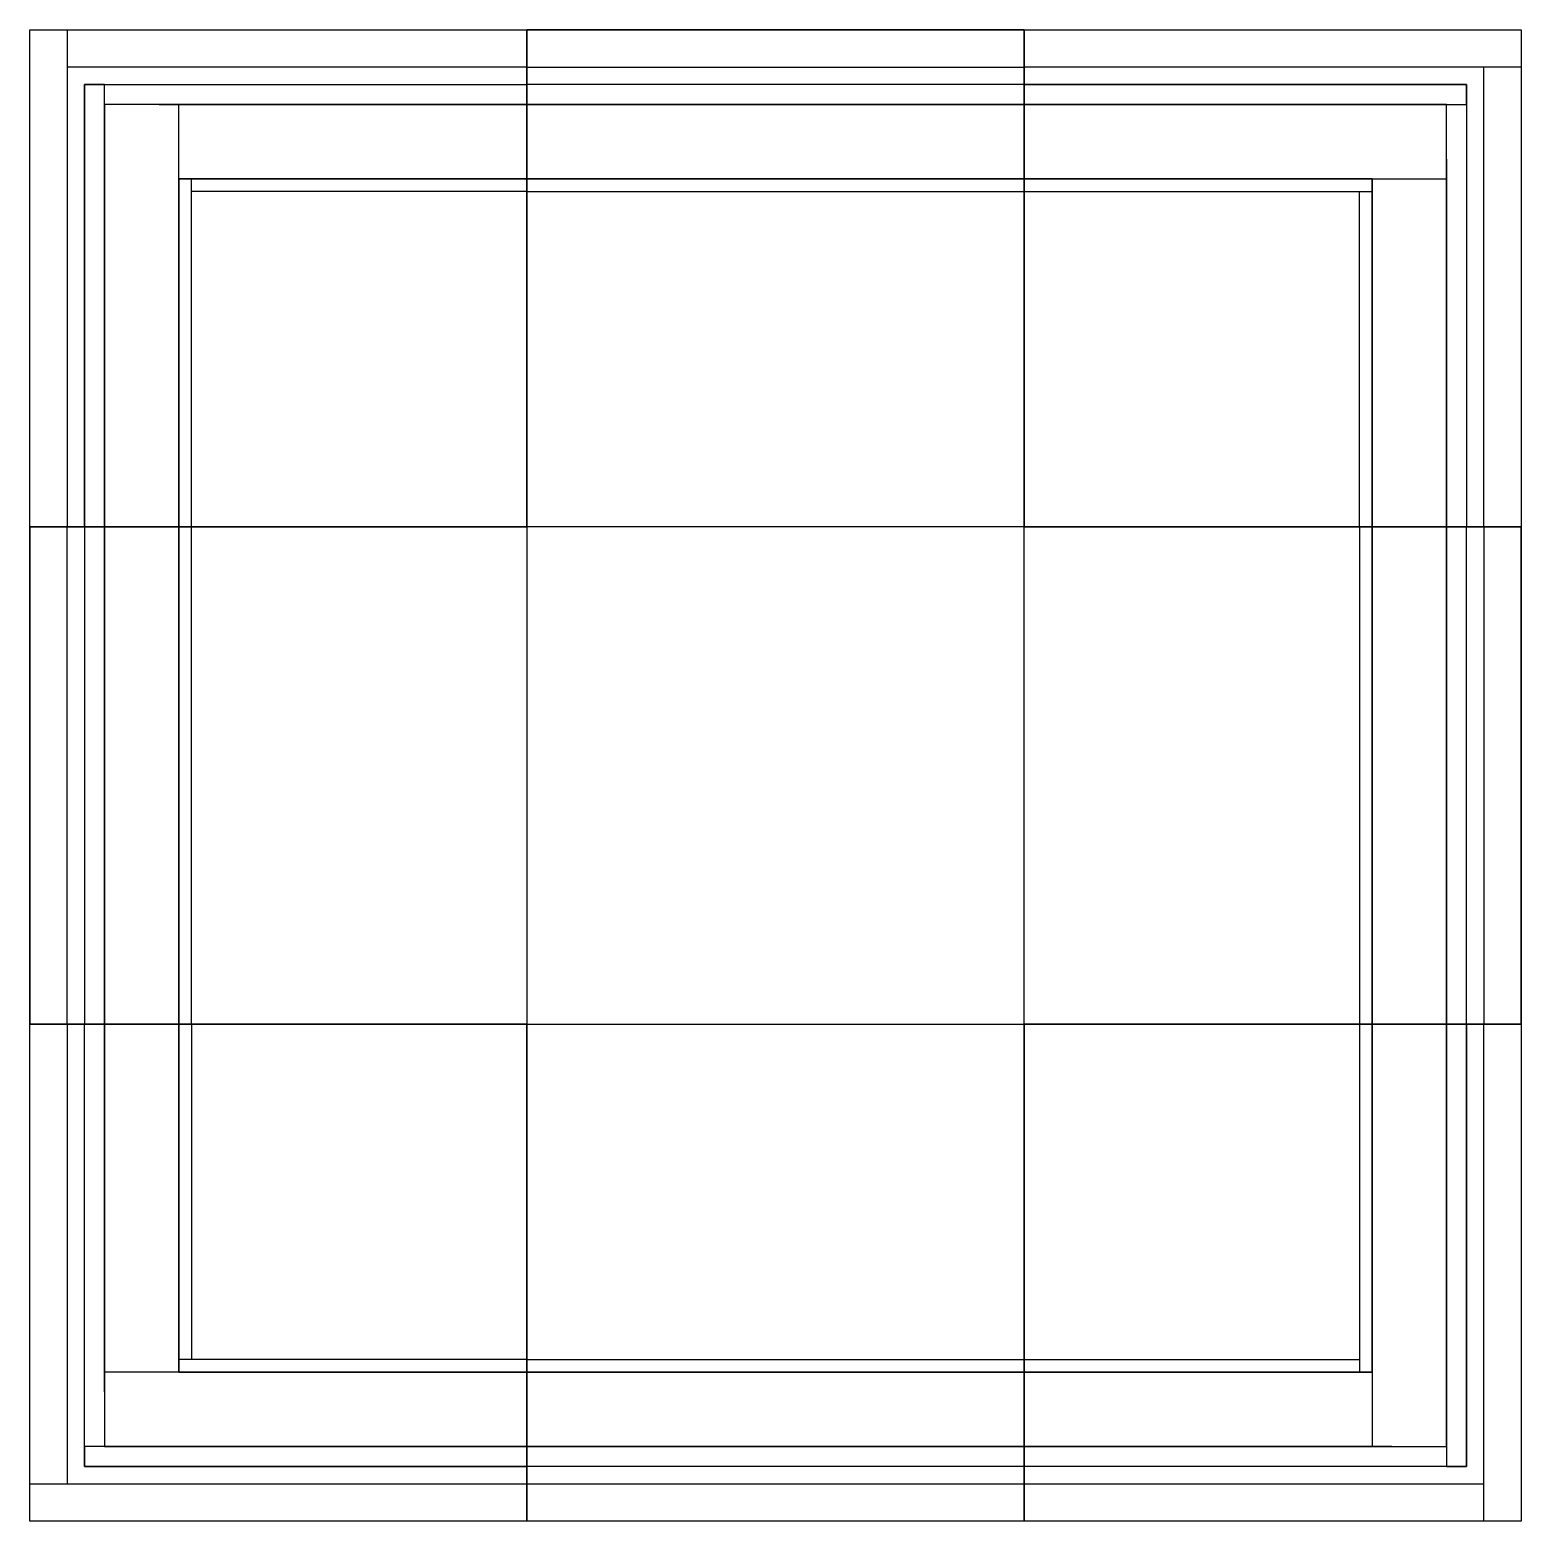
# Model space of a CAD drawing. Header units: millimetres. Extents: x -5301 to 12714, y -6651 to 5648.
# Drawn here: x 9714 to 12714, y -3880 to -880 of the extents above; entities that cross this region are included whole.
import ezdxf

# ---------------------------------------------------------------- set-up
doc = ezdxf.new("R2010")
doc.units = ezdxf.units.MM

# ---------------------------------------------------------------- blocks, each defined once
blk = doc.blocks.new('Internal-External 1m')
for points in [[(-250, 328.8), (-1250, 328.8), (-1250, 253.8), (-250, 253.8)], [(-250, 253.8), (-250, 328.8)], [(-250, 218.8), (-1250, 218.8), (-1250, 178.8), (-250, 178.8), (-250, 218.8)], [(-550, 3.8), (-475, 3.8)], [(-440, 3.8), (-400, 3.8)]]:
    blk.add_lwpolyline(points)
for points in [[(-1250, 28.8), (-250, 28.8), (-250, 178.8), (-1250, 178.8)], [(-1250, 3.8), (-250, 3.8), (-250, 28.8), (-1250, 28.8)]]:
    blk.add_lwpolyline(points, close=True)
blk = doc.blocks.new('Corner SE External')
for p, q in [((890, -1496.2), (890, -2386.2)), ((740, -2346.2), (850, -2346.2))]:
    blk.add_line(p, q)
for points in [[(700, -1496.2), (675, -1496.2), (675, -2196.2), (700, -2196.2)], [(850, -1496.2), (700, -1495.8), (700, -2345.8), (850, -2346.2)], [(890, -1496.2), (850, -1496.2), (850, -2386.2), (890, -2386.2)], [(1000, -2496.2), (925, -2496.2), (925, -1496.2), (1000, -1496.2)]]:
    blk.add_lwpolyline(points, close=True)
for points in [[(700, -2196.2), (0, -2196.2), (0, -2171.2), (675, -2171.2)], [(1000, -2171.2), (1000, -2196.2)], [(740, -2346.2), (0, -2346.2), (0, -2196.2), (700, -2196.2)], [(1000, -2196.2), (1000, -2346.2)], [(890, -2386.2), (0, -2386.2), (0, -2346.2), (740, -2346.2)], [(1000, -2346.2), (1000, -2386.2)], [(1000, -2496.2), (0, -2496.2), (0, -2421.2), (925, -2421.2)], [(1000, -2421.2), (1000, -2496.2)]]:
    blk.add_lwpolyline(points)

msp = doc.modelspace()

# ---------------------------------------------------------------- linework, layer by layer
at = {"color": 242, "true_color": 0xcd2027}
for points in [[(9713.6, -880.3), (10713.6, -880.3), (10713.6, -1880.3), (9713.6, -1880.3)], [(9713.6, -880.3), (10713.6, -880.3), (10713.6, -1880.3), (9713.6, -1880.3)], [(10713.6, -880.3), (11713.6, -880.3), (11713.6, -1880.3), (10713.6, -1880.3)], [(11713.6, -880.3), (11713.6, -1880.3), (10713.6, -1880.3), (10713.6, -880.3)], [(11713.6, -880.3), (12713.6, -880.3), (12713.6, -1880.3), (11713.6, -1880.3)], [(11713.6, -880.3), (12713.6, -880.3), (12713.6, -1880.3), (11713.6, -1880.3)], [(9713.6, -1880.3), (10713.6, -1880.3), (10713.6, -2880.3), (9713.6, -2880.3)], [(9713.6, -1880.3), (10713.6, -1880.3), (10713.6, -2880.3), (9713.6, -2880.3)], [(11713.6, -1880.3), (12713.6, -1880.3), (12713.6, -2880.3), (11713.6, -2880.3)], [(12713.6, -2880.3), (11713.6, -2880.3), (11713.6, -1880.3), (12713.6, -1880.3)], [(9713.6, -2880.3), (10713.6, -2880.3), (10713.6, -3880.3), (9713.6, -3880.3)], [(9713.6, -2880.3), (10713.6, -2880.3), (10713.6, -3880.3), (9713.6, -3880.3)], [(10713.6, -2880.3), (11713.6, -2880.3), (11713.6, -3880.3), (10713.6, -3880.3)], [(10713.6, -2880.3), (11713.6, -2880.3), (11713.6, -3880.3), (10713.6, -3880.3)], [(11713.6, -2880.3), (12713.6, -2880.3), (12713.6, -3880.3), (11713.6, -3880.3)], [(11713.6, -2880.3), (12713.6, -2880.3), (12713.6, -3880.3), (11713.6, -3880.3)]]:
    msp.add_lwpolyline(points, close=True, dxfattribs=at)

# ---------------------------------------------------------------- block references
for name, p, rotation in [('Corner SE External', (10713.6, -3376.5), 180), ('Corner SE External', (10217.4, -1880.3), 90), ('Internal-External 1m', (10042.4, -1630.3), 90.00000000000001), ('Internal-External 1m', (12384.7, -3130.3), 270), ('Corner SE External', (12209.7, -2880.3), 270)]:
    msp.add_blockref(name, p, dxfattribs=dict(rotation=rotation))
for name, p in [('Internal-External 1m', (11963.6, -1209.2)), ('Corner SE External', (11713.6, -1384.2))]:
    msp.add_blockref(name, p)
at = {"xscale": -1, "rotation": 180}
msp.add_blockref('Internal-External 1m', (11963.6, -3551.5), dxfattribs=at)

doc.saveas('drawing.dxf')
